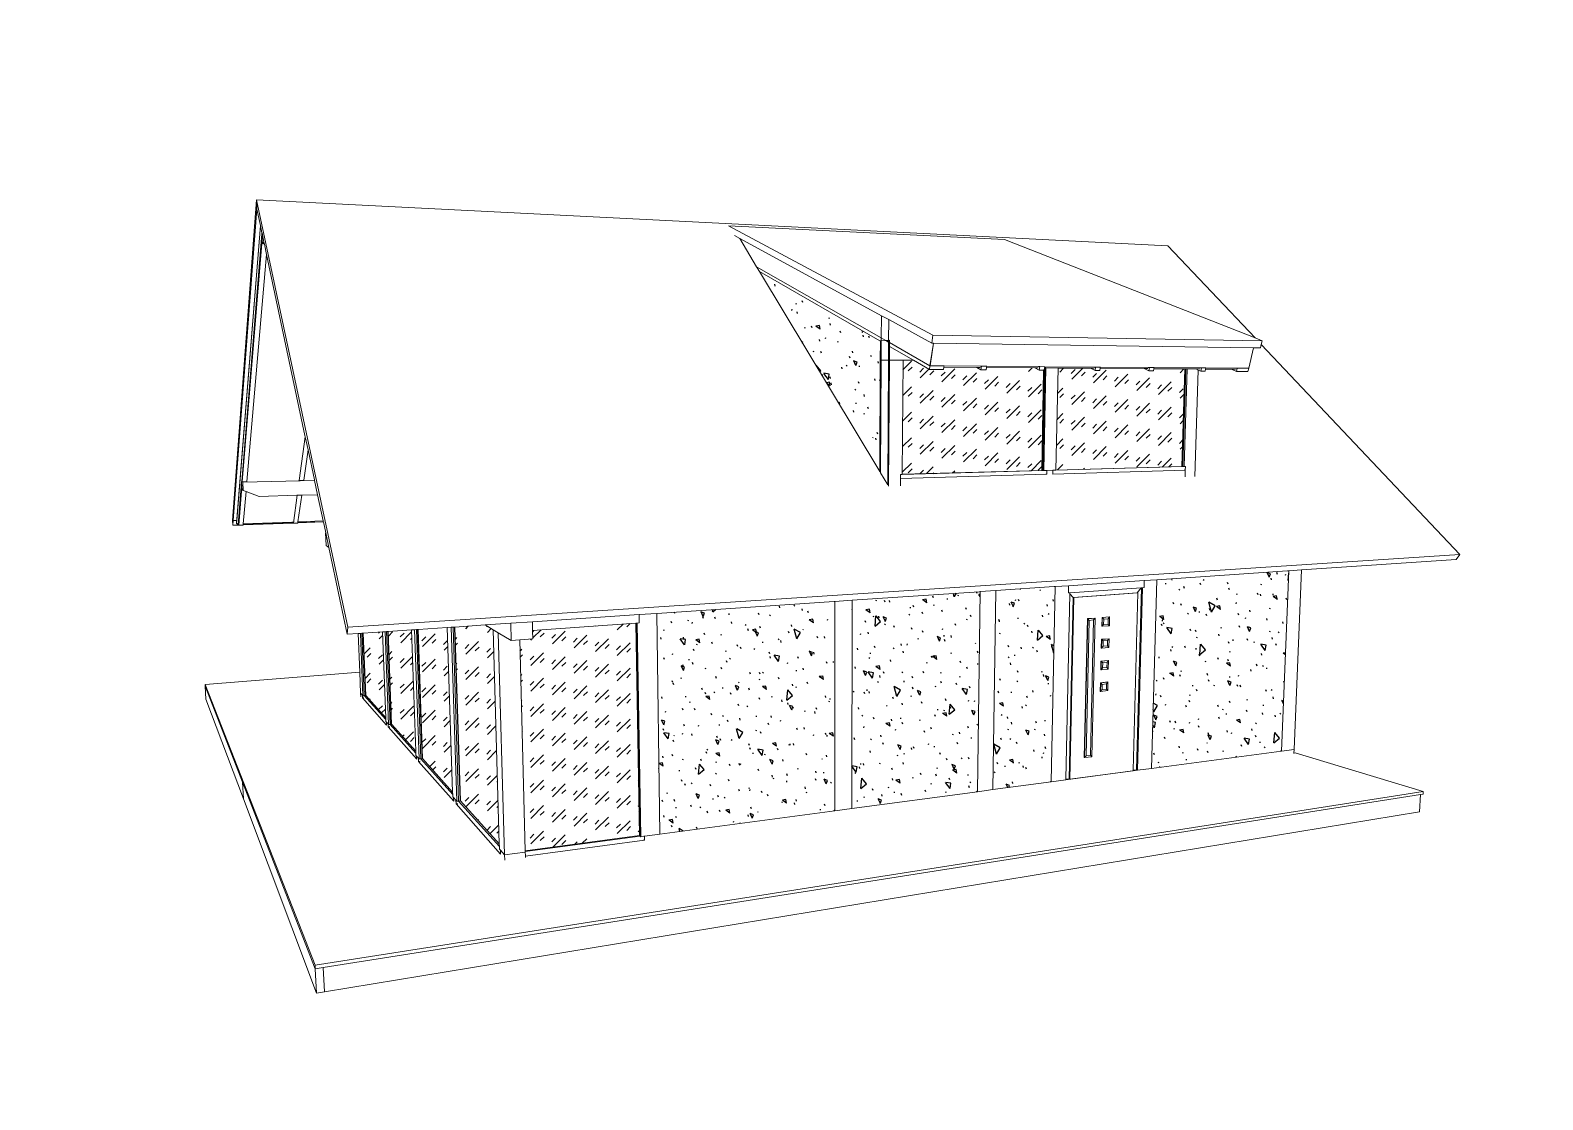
# Model space of a CAD drawing. Header units: millimetres. Extents: x 0 to 5040, y 0 to 770.
# Drawn here: x 420 to 840, y 0 to 297 of the extents above; entities that cross this region are included whole.
import ezdxf

# ---------------------------------------------------------------- set-up
doc = ezdxf.new("R2010")
doc.units = ezdxf.units.MM
doc.linetypes.add('K5LT32768', pattern=[0])
doc.layers.add('Системный слой', color=7, linetype='Continuous')
pattern_1 = [(40, (7.66, 6.428), (-20.5692, 24.5134), [2, -30]), (130, (9.193, 7.713), (-24.5134, -20.5692), [2, -30]), (85, (7.66, 6.428), (-20.5688, 24.513), [2.828, -42.426]), (60, (9.193, 7.713), (-27.7128, 16), [2, -30]), (150, (10.192, 9.445), (-16, -27.7128), [2, -30]), (105, (9.193, 7.713), (-27.7123, 15.9997), [2.828, -42.426]), (80, (16.853, 14.141), (-26.0974, 4.6017), [1.5, -25]), (170, (17.114, 15.618), (-4.6017, -26.0974), [1.5, -25]), (125, (16.853, 14.141), (-26.09695, 4.6016), [2.121, -35.355]), (100, (-18.796, -15.771), (-15.75692, -2.77837), [1, -15]), (190, (-18.97, -14.787), (2.77837, -15.75692), [1, -15]), (145, (-18.796, -15.771), (-15.75733, -2.77844), [1.414, -21.213]), (70, (1.233, 14.088), (-15.03508, 5.47232), [1, -15]), (160, (1.575, 15.028), (-5.47232, -15.03508), [1, -15]), (115, (1.233, 14.088), (-15.03547, 5.47246), [1.414, -21.213]), (85, (0, 0), (-9.35186, 7.84492), [0.3, -10]), (65, (0, 0), (-2.418448, 6.64463), [0.3, -10]), (105, (0, 0), (-6.193075, 7.658056), [0.5, -12]), (110, (0, 0), (-7.94593, 1.36463), [0.5, -7])]

# ---------------------------------------------------------------- blocks, each defined once
blk = doc.blocks.new('U57')
at = {"layer": 'Системный слой', "color": 7, "linetype": 'K5LT32768', "lineweight": 18}
for p, q in [((482.83, 249.89), (476.12, 160.84)), ((482.83, 249.89), (482.95, 247.35)), ((735.93, 237.16), (482.83, 249.89)), ((508.17, 131.21), (482.83, 249.89)), ((476.36, 160.85), (482.95, 247.35)), ((482.95, 247.35), (483.92, 242.78)), ((483.92, 242.77), (477.31, 160.08)), ((477.37, 160.88), (483.92, 242.78)), ((478.72, 171.68), (484.34, 240.46)), ((483.92, 242.78), (483.92, 242.77)), ((483.92, 242.77), (484.35, 240.77)), ((484.33, 240.75), (484.35, 240.77)), ((484.34, 240.47), (484.33, 240.75)), ((484.34, 240.47), (484.36, 240.72)), ((484.34, 240.46), (484.34, 240.47)), ((484.41, 238.91), (484.34, 240.46)), ((484.35, 240.77), (484.36, 240.72)), ((484.36, 240.72), (484.9, 238.18)), ((613.87, 242.73), (670.67, 212.37)), ((613.87, 242.73), (690.55, 238.92)), ((617.01, 239.15), (615.52, 239.96)), ((484.41, 238.91), (478.87, 171.58)), ((484.41, 238.91), (484.46, 237.82)), ((484.46, 237.82), (484.9, 238.18)), ((485.03, 237.57), (484.46, 237.82)), ((484.9, 238.18), (485.03, 237.57)), ((485.03, 237.57), (485.63, 234.72)), ((621.71, 231.33), (617.01, 239.15)), ((656.36, 217.73), (617.01, 239.15)), ((760.14, 211.56), (690.55, 238.92)), ((735.93, 237.16), (760.14, 211.56)), ((480.16, 171.67), (485.63, 234.72)), ((485.63, 234.72), (496.29, 184.49)), ((622.53, 229.96), (621.71, 231.33)), ((656.33, 211.55), (621.71, 231.33)), ((655.91, 210.73), (622.53, 229.96)), ((655.89, 174.5), (622.53, 229.96)), ((656.33, 211.55), (656.36, 217.73)), ((658.38, 216.63), (656.36, 217.73)), ((658.35, 210.88), (658.38, 216.63)), ((670.33, 210.12), (658.38, 216.63)), ((655.91, 210.73), (656.07, 210.74)), ((656.05, 205.33), (656.07, 210.74)), ((656.07, 210.74), (656.32, 210.76)), ((656.3, 205.34), (656.32, 210.76)), ((656.32, 210.76), (656.33, 211.55)), ((656.32, 210.76), (657.57, 210.83)), ((657.57, 210.83), (656.33, 211.55)), ((657.57, 210.83), (658.35, 210.88)), ((657.57, 210.83), (658.35, 210.39)), ((658.32, 205.41), (658.35, 210.39)), ((658.35, 210.88), (658.61, 210.89)), ((658.35, 210.39), (658.35, 210.88)), ((658.35, 210.39), (658.6, 210.25)), ((658.61, 210.89), (658.6, 210.25)), ((658.6, 210.25), (669.84, 203.82)), ((658.6, 210.25), (658.6, 209.19)), ((669.84, 203.82), (670.8, 210.11)), ((670.84, 210.11), (669.87, 203.8)), ((670.67, 212.37), (670.33, 210.12)), ((670.8, 210.11), (670.33, 210.12)), ((670.67, 212.37), (762.1, 210.79)), ((670.84, 210.11), (670.8, 210.11)), ((759.72, 208.81), (670.84, 210.11)), ((762.1, 210.79), (760.14, 211.56)), ((761.85, 209.74), (762.1, 210.79)), ((658.6, 209.19), (658.57, 205.42)), ((665.24, 205.36), (658.6, 209.19)), ((758.39, 203.16), (759.72, 208.81)), ((761.62, 208.78), (759.72, 208.81)), ((761.62, 208.78), (761.85, 209.74)), ((761.85, 209.74), (816.98, 151.44)), ((656.05, 205.33), (655.89, 174.5)), ((656.3, 205.34), (656.05, 205.33)), ((656.13, 174.09), (656.3, 205.34)), ((658.32, 205.41), (656.3, 205.34)), ((658.12, 170.79), (658.32, 205.41)), ((658.57, 205.42), (658.32, 205.41)), ((658.37, 170.38), (658.57, 205.42)), ((658.57, 205.42), (662.37, 205.39)), ((662.37, 205.37), (662.15, 173.69)), ((665.24, 205.36), (662.37, 205.39)), ((662.37, 205.39), (662.37, 205.38)), ((665.26, 205.35), (662.37, 205.38)), ((662.37, 205.38), (662.37, 205.37)), ((665.28, 205.34), (662.37, 205.37)), ((665.27, 205.34), (662.37, 205.37)), ((662.37, 205.37), (662.37, 205.37)), ((665.26, 205.35), (665.24, 205.36)), ((665.27, 205.34), (665.26, 205.35)), ((665.28, 205.34), (665.27, 205.34)), ((669.68, 202.8), (665.28, 205.34)), ((669.68, 202.8), (669.84, 203.82)), ((673.61, 202.78), (669.68, 202.8)), ((669.87, 203.8), (669.84, 203.82)), ((673.77, 203.77), (669.87, 203.8)), ((673.71, 203.41), (673.61, 202.78)), ((673.77, 203.77), (673.71, 203.41)), ((682.82, 203.35), (673.71, 203.41)), ((683.82, 203.7), (673.77, 203.77)), ((684, 202.71), (682.82, 203.35)), ((683.76, 203.35), (682.82, 203.35)), ((684.16, 203.7), (683.82, 203.7)), ((684, 202.71), (684.16, 203.7)), ((685.43, 202.71), (684, 202.71)), ((685.59, 203.69), (684.16, 203.7)), ((685.53, 203.33), (685.43, 202.71)), ((685.59, 203.69), (685.53, 203.33)), ((698.92, 203.24), (685.53, 203.33)), ((699.96, 203.59), (685.59, 203.69)), ((700.14, 202.62), (698.92, 203.24)), ((699.89, 203.24), (698.92, 203.24)), ((700.31, 203.58), (699.96, 203.59)), ((700.14, 202.62), (700.31, 203.58)), ((701.39, 202.61), (700.14, 202.62)), ((701.69, 203.57), (700.31, 203.58)), ((700.86, 174.77), (701.39, 202.61)), ((701.46, 202.61), (700.93, 174.76)), ((701.15, 174.74), (701.69, 203.22)), ((701.46, 202.61), (701.39, 202.61)), ((701.44, 174.72), (701.98, 203.22)), ((701.51, 202.61), (701.46, 202.61)), ((701.63, 203.22), (701.51, 202.61)), ((701.69, 203.57), (701.63, 203.22)), ((701.69, 203.22), (701.63, 203.22)), ((715.48, 203.47), (701.69, 203.57)), ((701.98, 203.22), (701.69, 203.22)), ((705.4, 203.2), (701.98, 203.22)), ((704.83, 174.88), (705.4, 203.2)), ((714.4, 203.14), (705.4, 203.2)), ((715.67, 202.52), (714.4, 203.14)), ((715.42, 203.13), (714.4, 203.14)), ((715.85, 203.47), (715.48, 203.47)), ((715.67, 202.52), (715.85, 203.47)), ((716.99, 202.51), (715.67, 202.52)), ((717.18, 203.46), (715.85, 203.47)), ((717.11, 203.12), (716.99, 202.51)), ((717.18, 203.46), (717.11, 203.12)), ((729.32, 203.04), (717.11, 203.12)), ((730.44, 203.36), (717.18, 203.46)), ((730.62, 202.43), (729.32, 203.04)), ((730.37, 203.03), (729.32, 203.04)), ((730.82, 203.36), (730.44, 203.36)), ((730.62, 202.43), (730.82, 203.36)), ((731.9, 202.42), (730.62, 202.43)), ((732.09, 203.35), (730.82, 203.36)), ((732.02, 203.02), (731.9, 202.42)), ((732.09, 203.35), (732.02, 203.02)), ((740.61, 202.96), (732.02, 203.02)), ((744.84, 203.26), (732.09, 203.35)), ((739.77, 175.85), (740.61, 202.96)), ((740.69, 202.96), (739.85, 175.85)), ((740.08, 175.83), (740.93, 202.96)), ((740.4, 175.81), (741.24, 202.95)), ((740.69, 202.96), (740.61, 202.96)), ((740.93, 202.96), (740.69, 202.96)), ((741.24, 202.95), (740.93, 202.96)), ((743.69, 202.94), (741.24, 202.95)), ((744.34, 202.65), (743.39, 173.06)), ((744.34, 202.65), (743.69, 202.94)), ((744.77, 202.93), (743.69, 202.94)), ((745.03, 202.34), (744.34, 202.65)), ((745.24, 203.26), (744.84, 203.26)), ((745.03, 202.34), (745.24, 203.26)), ((746.26, 202.34), (745.03, 202.34)), ((746.47, 203.25), (745.24, 203.26)), ((746.39, 202.92), (746.26, 202.34)), ((746.47, 203.25), (746.39, 202.92)), ((753.58, 202.87), (746.39, 202.92)), ((754.76, 203.19), (746.47, 203.25)), ((754.95, 202.28), (753.58, 202.87)), ((754.68, 202.86), (753.58, 202.87)), ((755.16, 203.18), (754.76, 203.19)), ((754.95, 202.28), (755.16, 203.18)), ((758.14, 202.26), (754.95, 202.28)), ((758.35, 203.16), (755.16, 203.18)), ((758.35, 203.16), (758.14, 202.26)), ((758.39, 203.16), (758.35, 203.16)), ((496.38, 184.09), (494.71, 171.98)), ((496.29, 184.49), (496.38, 184.09)), ((496.38, 184.09), (497.15, 180.44)), ((495.96, 172.07), (497.15, 180.44)), ((497.15, 180.44), (498.91, 172.14)), ((656.13, 174.09), (655.89, 174.5)), ((656.13, 174.09), (658.12, 170.79)), ((661.66, 170.48), (661.67, 172.54)), ((661.67, 172.54), (702.27, 173.72)), ((661.68, 173.61), (661.67, 172.58)), ((661.67, 172.58), (661.67, 172.54)), ((662.15, 173.62), (661.68, 173.61)), ((662.15, 173.69), (700.86, 174.77)), ((662.15, 173.66), (701.15, 174.74)), ((662.15, 173.69), (662.15, 173.66)), ((662.15, 173.66), (662.15, 173.62)), ((700.93, 174.76), (700.86, 174.77)), ((701.15, 174.74), (700.93, 174.76)), ((701.15, 174.74), (701.44, 174.72)), ((701.44, 174.72), (702, 174.73)), ((702.27, 173.72), (701.98, 173.75)), ((702, 174.73), (702.29, 174.74)), ((702.27, 173.72), (702.29, 174.74)), ((703.98, 174.79), (702.29, 174.74)), ((703.96, 173.77), (740.75, 174.85)), ((703.96, 173.81), (703.98, 174.79)), ((703.96, 173.77), (703.96, 173.81)), ((703.98, 174.79), (704.83, 174.81)), ((704.83, 174.88), (739.77, 175.85)), ((704.83, 174.85), (740.08, 175.83)), ((704.83, 174.85), (704.83, 174.88)), ((704.83, 174.81), (704.83, 174.85)), ((739.85, 175.85), (739.77, 175.85)), ((740.08, 175.83), (739.85, 175.85)), ((740.4, 175.81), (740.08, 175.83)), ((740.47, 175.81), (740.4, 175.81)), ((740.75, 174.85), (740.44, 174.87)), ((740.78, 175.82), (740.47, 175.81)), ((740.69, 172.97), (740.75, 174.85)), ((740.75, 174.85), (740.78, 175.82)), ((477.74, 159.68), (478.7, 171.47)), ((478.76, 170.25), (477.88, 159.55)), ((478.72, 171.68), (478.69, 171.69)), ((478.69, 171.69), (478.7, 171.47)), ((478.7, 171.47), (478.72, 171.68)), ((478.7, 171.47), (478.76, 170.25)), ((478.7, 171.47), (478.7, 171.47)), ((478.87, 171.58), (478.72, 171.68)), ((478.76, 170.25), (478.81, 169.39)), ((478.81, 169.39), (479.17, 169.15)), ((478.87, 171.58), (480.16, 171.62)), ((479.06, 171.47), (478.87, 171.58)), ((498.95, 171.97), (479.06, 171.47)), ((479.06, 171.47), (479.17, 169.15)), ((479.14, 159.92), (479.92, 168.87)), ((479.17, 169.15), (479.92, 168.87)), ((479.92, 168.87), (483.54, 167.56)), ((480.16, 171.62), (480.16, 171.67)), ((494.71, 171.98), (494.58, 172.03)), ((494.71, 171.98), (495.95, 172.01)), ((495.37, 167.9), (499.79, 168.03)), ((495.95, 172.01), (495.96, 172.07)), ((498.91, 172.14), (498.95, 171.97)), ((498.95, 171.97), (499.79, 168.03)), ((499.79, 168.03), (501.34, 160.72)), ((483.54, 167.56), (494.01, 167.86)), ((494.14, 167.87), (493.07, 160.1)), ((494.01, 167.86), (494.14, 167.87)), ((494.14, 167.87), (495.37, 167.9)), ((494.31, 160.47), (495.37, 167.9)), ((476.12, 160.84), (476.26, 159.54)), ((476.26, 159.54), (476.36, 160.85)), ((476.36, 160.85), (477.37, 160.88)), ((477.31, 160.08), (477.37, 160.88)), ((477.31, 160.08), (477.74, 159.68)), ((477.31, 160.08), (477.31, 160.08)), ((477.31, 160.08), (477.31, 160.07)), ((477.31, 160.07), (477.74, 159.67)), ((477.74, 159.67), (477.74, 159.68)), ((477.75, 159.67), (477.74, 159.68)), ((477.75, 159.67), (477.74, 159.67)), ((477.83, 159.6), (477.75, 159.67)), ((493, 160.15), (479.12, 159.64)), ((479.12, 159.64), (479.13, 159.72)), ((479.12, 159.6), (479.12, 159.64)), ((492.89, 160.22), (479.13, 159.72)), ((479.13, 159.72), (479.14, 159.92)), ((492.61, 160.4), (479.14, 159.92)), ((492.98, 160.42), (492.61, 160.4)), ((492.89, 160.22), (492.61, 160.4)), ((493, 160.15), (492.89, 160.22)), ((493.07, 160.1), (493, 160.15)), ((493.07, 160.1), (494.26, 160.15)), ((494.26, 160.15), (494.27, 160.2)), ((501.39, 160.46), (494.27, 160.2)), ((494.27, 160.2), (494.28, 160.28)), ((501.38, 160.53), (494.28, 160.28)), ((494.28, 160.28), (494.31, 160.47)), ((501.34, 160.72), (494.31, 160.47)), ((501.34, 160.72), (501.38, 160.53)), ((501.38, 160.53), (501.39, 160.46)), ((501.39, 160.46), (502.04, 157.43)), ((477.83, 159.6), (476.26, 159.54)), ((477.88, 159.55), (477.83, 159.6)), ((477.88, 159.55), (479.12, 159.6)), ((502, 157.43), (502.04, 157.43)), ((502.15, 153.88), (502, 157.43)), ((502.04, 157.4), (502, 157.43)), ((502.04, 157.43), (502.04, 157.4)), ((502.04, 157.4), (502.9, 153.38)), ((502.15, 153.88), (502.9, 153.38)), ((502.9, 153.38), (508.02, 129.25)), ((816.98, 151.44), (508.17, 131.21)), ((816.98, 151.44), (815.99, 150.02)), ((769.47, 146.89), (773, 147.12)), ((773, 147.12), (770.93, 97.29)), ((773, 147.12), (815.99, 150.02)), ((708.34, 142.76), (729.34, 144.18)), ((729.28, 142.21), (729.34, 144.18)), ((729.34, 144.18), (732.86, 144.42)), ((731.33, 92), (732.86, 144.42)), ((732.86, 144.42), (769.14, 146.86)), ((767.44, 96.83), (769.47, 146.89)), ((769.14, 146.86), (769.47, 146.89)), ((643.46, 138.39), (648.27, 138.71)), ((648.11, 80.88), (648.27, 138.71)), ((648.27, 138.71), (683.52, 141.09)), ((683.79, 141.11), (683.03, 85.55)), ((683.52, 141.09), (683.79, 141.11)), ((683.79, 141.11), (688.17, 141.4)), ((687.33, 86.12), (688.17, 141.4)), ((688.17, 141.4), (704.31, 142.49)), ((704.6, 142.51), (703.49, 88.28)), ((704.31, 142.49), (704.6, 142.51)), ((704.6, 142.51), (708.34, 142.76)), ((707.59, 89), (708.71, 140.48)), ((708.3, 140.75), (708.34, 142.76)), ((708.71, 140.78), (708.3, 140.75)), ((709.56, 139.5), (708.46, 89.11)), ((708.67, 89.03), (709.78, 139.45)), ((728.48, 142.16), (708.71, 140.78)), ((708.71, 140.48), (708.71, 140.78)), ((708.71, 140.48), (709.56, 139.5)), ((727.37, 140.77), (709.56, 139.5)), ((709.56, 139.5), (709.78, 139.45)), ((709.78, 139.45), (727.6, 140.73)), ((727.6, 140.73), (726.24, 91.49)), ((727.15, 91.61), (728.55, 142.16)), ((727.18, 91.59), (728.58, 142.17)), ((728.48, 142.16), (727.37, 140.77)), ((727.37, 140.77), (727.6, 140.73)), ((728.89, 142.19), (727.47, 91.49)), ((728.55, 142.16), (728.48, 142.16)), ((728.58, 142.17), (728.55, 142.16)), ((728.89, 142.19), (728.58, 142.17)), ((729.28, 142.21), (728.89, 142.19)), ((559.45, 132.72), (589.08, 134.72)), ((589.08, 134.72), (593.95, 135.05)), ((589.11, 132.41), (589.08, 134.72)), ((593.95, 135.05), (643.22, 138.37)), ((593.95, 135.05), (594.83, 73.76)), ((643.22, 138.37), (643.46, 138.39)), ((643.46, 138.39), (643.39, 80.25)), ((508.02, 129.25), (508.17, 131.21)), ((519.39, 130.02), (525.86, 130.46)), ((525.86, 130.46), (526.73, 130.51)), ((527.06, 96.82), (525.86, 130.46)), ((526.73, 130.51), (527.21, 130.55)), ((526.73, 130.51), (528, 94.63)), ((527.21, 130.55), (527.56, 130.57)), ((527.21, 130.55), (528.47, 94.68)), ((527.56, 130.57), (527.68, 130.58)), ((528.82, 94.72), (527.56, 130.57)), ((527.68, 130.58), (535.8, 131.13)), ((527.68, 130.58), (528.94, 94.73)), ((535.8, 131.13), (536.88, 131.2)), ((537.28, 85.46), (535.8, 131.13)), ((536.88, 131.2), (537.41, 131.23)), ((536.88, 131.2), (538.44, 82.9)), ((537.41, 131.23), (537.81, 131.26)), ((537.41, 131.23), (538.95, 82.96)), ((537.81, 131.26), (537.94, 131.27)), ((539.34, 83.01), (537.81, 131.26)), ((537.94, 131.27), (546.36, 131.84)), ((537.94, 131.27), (539.47, 83.02)), ((546.36, 131.84), (553.41, 132.31)), ((548.55, 130.53), (546.36, 131.84)), ((549.97, 129.68), (548.55, 130.53)), ((550.24, 71.06), (548.55, 130.53)), ((553.41, 132.31), (559.45, 132.72)), ((553.54, 127.55), (553.41, 132.31)), ((559.45, 132.72), (559.51, 130.35)), ((588.2, 132.35), (559.51, 130.35)), ((559.51, 130.35), (559.57, 127.98)), ((589.15, 73.35), (588.2, 132.35)), ((588.25, 132.35), (588.2, 132.35)), ((588.39, 132.36), (588.25, 132.35)), ((588.25, 132.35), (589.19, 73.31)), ((588.57, 132.38), (588.39, 132.36)), ((589.33, 73.2), (588.39, 132.36)), ((588.57, 132.38), (589.11, 132.41)), ((589.51, 73.05), (588.57, 132.38)), ((713.57, 133.6), (712.68, 95.04)), ((712.75, 95.01), (713.65, 133.58)), ((713.17, 95.54), (714.04, 133.13)), ((715.61, 133.76), (713.57, 133.6)), ((713.65, 133.58), (713.57, 133.6)), ((713.65, 133.58), (715.68, 133.74)), ((714.04, 133.13), (713.65, 133.58)), ((714.04, 133.13), (715.26, 133.23)), ((715.28, 133.22), (714.39, 95.68)), ((715.68, 133.74), (714.76, 95.27)), ((715.26, 133.23), (715.68, 133.74)), ((715.28, 133.22), (715.26, 133.23)), ((715.68, 133.74), (715.61, 133.76)), ((717.63, 133.92), (717.57, 131.5)), ((717.64, 131.48), (717.57, 131.5)), ((719.64, 134.08), (717.63, 133.92)), ((717.7, 133.91), (717.63, 133.92)), ((717.64, 131.48), (717.7, 133.91)), ((718.06, 132), (717.64, 131.48)), ((719.66, 131.64), (717.64, 131.48)), ((717.7, 133.91), (719.72, 134.06)), ((718.09, 133.45), (717.7, 133.91)), ((718.06, 132), (718.09, 133.45)), ((718.07, 131.99), (718.06, 132)), ((719.27, 132.09), (718.07, 131.99)), ((718.09, 133.45), (719.3, 133.55)), ((719.27, 132.09), (719.66, 131.64)), ((719.28, 132.09), (719.27, 132.09)), ((719.32, 133.54), (719.28, 132.09)), ((719.3, 133.55), (719.72, 134.06)), ((719.32, 133.54), (719.3, 133.55)), ((719.72, 134.06), (719.64, 134.08)), ((719.72, 134.06), (719.66, 131.64)), ((508.02, 129.25), (511.09, 129.46)), ((511.09, 129.46), (511.68, 129.5)), ((511.09, 129.46), (511.52, 118.7)), ((511.68, 129.5), (512.08, 129.53)), ((511.68, 129.5), (512.37, 112.18)), ((512.08, 129.53), (512.38, 129.55)), ((512.08, 129.53), (512.77, 112.22)), ((513.07, 112.24), (512.38, 129.55)), ((512.38, 129.55), (512.48, 129.55)), ((512.48, 129.55), (517.81, 129.91)), ((512.48, 129.55), (513.17, 112.25)), ((517.81, 129.91), (518.52, 129.96)), ((518.71, 106.09), (517.81, 129.91)), ((518.52, 129.96), (518.95, 129.99)), ((518.52, 129.96), (519.49, 104.18)), ((518.95, 129.99), (519.28, 130.01)), ((518.95, 129.99), (519.93, 104.22)), ((519.28, 130.01), (519.39, 130.02)), ((520.25, 104.25), (519.28, 130.01)), ((519.39, 130.02), (520.36, 104.26)), ((551.7, 68), (549.97, 129.68)), ((553.54, 127.55), (549.97, 129.68)), ((555.91, 127.72), (553.54, 127.55)), ((559.57, 127.98), (555.91, 127.72)), ((555.91, 127.72), (557.44, 69.12)), ((717.48, 127.86), (717.42, 125.45)), ((719.49, 128.04), (717.48, 127.86)), ((717.55, 127.85), (717.48, 127.86)), ((717.5, 125.43), (717.55, 127.85)), ((717.55, 127.85), (719.56, 128.02)), ((717.95, 127.4), (717.55, 127.85)), ((717.91, 125.95), (717.95, 127.4)), ((719.12, 126.05), (717.92, 125.94)), ((717.95, 127.4), (719.15, 127.5)), ((719.12, 126.05), (719.5, 125.61)), ((719.13, 126.05), (719.12, 126.05)), ((719.17, 127.5), (719.13, 126.05)), ((719.15, 127.5), (719.56, 128.02)), ((719.17, 127.5), (719.15, 127.5)), ((719.56, 128.02), (719.49, 128.04)), ((719.56, 128.02), (719.5, 125.61)), ((717.33, 121.83), (717.28, 119.42)), ((719.34, 122.02), (717.33, 121.83)), ((717.41, 121.81), (717.33, 121.83)), ((717.35, 119.4), (717.41, 121.81)), ((717.41, 121.81), (719.41, 122)), ((717.8, 121.37), (717.41, 121.81)), ((717.5, 125.43), (717.42, 125.45)), ((717.91, 125.95), (717.5, 125.43)), ((719.5, 125.61), (717.5, 125.43)), ((717.92, 125.94), (717.91, 125.95)), ((719, 121.48), (719.41, 122)), ((719.41, 122), (719.34, 122.02)), ((719.41, 122), (719.35, 119.6)), ((511.52, 118.7), (468.55, 115.35)), ((511.52, 118.7), (511.75, 112.88)), ((717.35, 119.4), (717.28, 119.42)), ((717.76, 119.92), (717.35, 119.4)), ((719.35, 119.6), (717.35, 119.4)), ((717.76, 119.92), (717.8, 121.37)), ((717.78, 119.92), (717.76, 119.92)), ((718.97, 120.03), (717.78, 119.92)), ((717.8, 121.37), (719, 121.48)), ((718.97, 120.03), (719.35, 119.6)), ((718.98, 120.03), (718.97, 120.03)), ((719.02, 121.48), (718.98, 120.03)), ((719.02, 121.48), (719, 121.48)), ((468.55, 115.35), (499.1, 37.36)), ((468.58, 114.84), (468.55, 115.35)), ((468.77, 111.25), (468.58, 114.84)), ((468.58, 114.84), (478.95, 88.23)), ((717.19, 115.82), (717.13, 113.42)), ((717.2, 113.4), (717.13, 113.42)), ((719.19, 116.02), (717.19, 115.82)), ((717.26, 115.8), (717.19, 115.82)), ((717.2, 113.4), (717.26, 115.8)), ((717.61, 113.92), (717.2, 113.4)), ((719.2, 113.61), (717.2, 113.4)), ((717.26, 115.8), (719.26, 116)), ((717.65, 115.36), (717.26, 115.8)), ((717.61, 113.92), (717.65, 115.36)), ((717.63, 113.91), (717.61, 113.92)), ((718.82, 114.04), (717.63, 113.91)), ((717.65, 115.36), (718.85, 115.48)), ((718.82, 114.04), (719.2, 113.61)), ((718.83, 114.04), (718.82, 114.04)), ((718.87, 115.48), (718.83, 114.04)), ((718.85, 115.48), (719.26, 116)), ((718.87, 115.48), (718.85, 115.48)), ((719.26, 116), (719.19, 116.02)), ((719.26, 116), (719.2, 113.61)), ((479.19, 83.52), (468.77, 111.25)), ((511.75, 112.88), (512.25, 112.32)), ((511.75, 112.88), (511.79, 111.9)), ((512.28, 111.57), (512.25, 112.32)), ((512.25, 112.32), (512.37, 112.18)), ((512.67, 111.6), (512.28, 111.57)), ((512.28, 111.57), (518.93, 104.03)), ((512.37, 112.18), (512.65, 112.21)), ((512.65, 112.21), (512.77, 112.22)), ((513.07, 112.24), (512.77, 112.22)), ((512.77, 112.22), (518.74, 105.55)), ((513.17, 112.25), (513.07, 112.24)), ((513.17, 112.25), (518.71, 106.09)), ((518.74, 105.55), (518.71, 106.09)), ((518.76, 105.01), (518.74, 105.55)), ((518.9, 104.85), (518.76, 105.01)), ((518.9, 104.85), (519.35, 104.35)), ((518.9, 104.85), (518.91, 104.57)), ((518.91, 104.57), (518.93, 104.03)), ((519.35, 104.35), (519.38, 103.53)), ((519.49, 104.18), (519.35, 104.35)), ((519.81, 103.57), (519.38, 103.53)), ((519.38, 103.53), (527.31, 94.54)), ((519.78, 104.21), (519.49, 104.18)), ((519.93, 104.22), (519.78, 104.21)), ((520.25, 104.25), (519.93, 104.22)), ((519.93, 104.22), (527.08, 96.23)), ((520.36, 104.26), (520.25, 104.25)), ((520.36, 104.26), (527.06, 96.82)), ((527.08, 96.23), (527.06, 96.82)), ((731.33, 92), (767.44, 96.83)), ((767.44, 96.83), (767.13, 96.93)), ((770.93, 97.29), (767.44, 96.83)), ((770.93, 97.29), (770.89, 96.29)), ((527.1, 95.64), (527.08, 96.23)), ((527.28, 95.44), (527.1, 95.64)), ((527.28, 95.44), (527.82, 94.83)), ((527.29, 95.14), (527.28, 95.44)), ((527.31, 94.54), (527.29, 95.14)), ((527.85, 93.93), (527.82, 94.83)), ((528, 94.63), (527.82, 94.83)), ((528.32, 93.98), (527.85, 93.93)), ((527.85, 93.93), (537.58, 82.91)), ((528.29, 94.66), (528, 94.63)), ((528.47, 94.68), (528.29, 94.66)), ((528.82, 94.72), (528.47, 94.68)), ((528.47, 94.68), (537.3, 84.81)), ((528.94, 94.73), (528.82, 94.72)), ((528.94, 94.73), (537.28, 85.46)), ((712.75, 95.01), (712.68, 95.04)), ((713.17, 95.54), (712.75, 95.01)), ((714.76, 95.27), (712.75, 95.01)), ((713.18, 95.53), (713.17, 95.54)), ((714.38, 95.68), (713.18, 95.53)), ((714.38, 95.68), (714.76, 95.27)), ((714.39, 95.68), (714.38, 95.68)), ((770.89, 96.29), (770.88, 96.15)), ((771.25, 96.34), (770.89, 96.29)), ((806.82, 85.58), (771.25, 96.34)), ((478.95, 88.23), (479.19, 83.52)), ((478.95, 88.23), (499.15, 36.4)), ((687.33, 86.12), (703.49, 88.28)), ((703.21, 88.4), (703.49, 88.28)), ((703.49, 88.28), (707.59, 88.83)), ((707.59, 88.83), (727.47, 91.49)), ((707.59, 89), (708.46, 89.11)), ((707.59, 88.98), (708.49, 89.1)), ((707.59, 88.98), (707.59, 89)), ((707.59, 88.83), (707.59, 88.98)), ((708.49, 89.1), (708.46, 89.11)), ((708.67, 89.03), (708.49, 89.1)), ((726.24, 91.37), (708.67, 89.03)), ((727.15, 91.61), (726.24, 91.49)), ((726.24, 91.47), (727.18, 91.59)), ((726.24, 91.49), (726.24, 91.47)), ((726.24, 91.47), (726.24, 91.37)), ((727.18, 91.59), (727.15, 91.61)), ((727.18, 91.59), (727.47, 91.49)), ((727.47, 91.49), (731.33, 92)), ((499.1, 37.36), (806.82, 85.58)), ((806.05, 84.79), (501.38, 36.75)), ((537.3, 84.81), (537.28, 85.46)), ((537.32, 84.15), (537.3, 84.81)), ((537.54, 83.9), (537.32, 84.15)), ((648.11, 80.88), (683.03, 85.55)), ((683.03, 85.55), (682.76, 85.67)), ((683.03, 85.55), (687.33, 86.12)), ((805.8, 79.93), (806.05, 84.79)), ((806.78, 84.9), (806.05, 84.79)), ((806.78, 84.9), (806.82, 85.58)), ((499.46, 29.58), (479.19, 83.52)), ((501.68, 29.95), (805.8, 79.93)), ((537.54, 83.9), (538.21, 83.15)), ((537.54, 83.9), (537.56, 83.57)), ((537.56, 83.57), (537.58, 82.91)), ((538.21, 83.15), (538.24, 82.15)), ((538.44, 82.9), (538.21, 83.15)), ((538.76, 82.21), (538.24, 82.15)), ((538.24, 82.15), (550.6, 68.16)), ((538.74, 82.94), (538.44, 82.9)), ((538.95, 82.96), (538.74, 82.94)), ((539.34, 83.01), (538.95, 82.96)), ((538.95, 82.96), (550.26, 70.33)), ((539.47, 83.02), (539.34, 83.01)), ((539.47, 83.02), (550.24, 71.06)), ((594.83, 73.76), (643.39, 80.25)), ((643.16, 80.38), (643.39, 80.25)), ((643.39, 80.25), (648.11, 80.88)), ((557.44, 69.12), (589.15, 73.35)), ((557.45, 68.95), (589.33, 73.2)), ((557.48, 67.64), (590.6, 72.11)), ((589.19, 73.31), (589.15, 73.35)), ((589.33, 73.2), (589.19, 73.31)), ((589.33, 73.2), (589.51, 73.05)), ((590.4, 73.17), (589.51, 73.05)), ((590.58, 73.2), (590.4, 73.17)), ((590.6, 72.11), (590.41, 72.26)), ((590.58, 73.2), (594.83, 73.76)), ((590.6, 72.11), (590.58, 73.2)), ((550.26, 70.33), (550.24, 71.06)), ((550.28, 69.59), (550.26, 70.33)), ((550.28, 69.59), (550.56, 69.28)), ((550.56, 69.28), (551.7, 68)), ((550.57, 68.9), (550.56, 69.28)), ((550.6, 68.16), (550.57, 68.9)), ((551.7, 68), (557.45, 68.77)), ((551.7, 68), (551.74, 66.53)), ((557.44, 69.12), (557.45, 68.95)), ((557.45, 68.95), (557.45, 68.77)), ((557.48, 67.82), (557.45, 68.77)), ((557.48, 67.64), (557.48, 67.82)), ((557.49, 67.31), (557.48, 67.64)), ((499.15, 36.4), (499.1, 37.36)), ((501.38, 36.75), (499.15, 36.4)), ((499.15, 36.4), (499.46, 29.58)), ((501.38, 36.75), (501.68, 29.95)), ((499.46, 29.58), (501.68, 29.95))]:
    blk.add_line(p, q, dxfattribs=at)

msp = doc.modelspace()

# ---------------------------------------------------------------- hatches: boundary and pattern name
at = {"layer": 'Системный слой'}
h = msp.add_hatch(dxfattribs=at)
h.set_pattern_fill('', angle=40, style=0, pattern_type=0)
h.set_pattern_definition(pattern_1)
h.paths.add_polyline_path([(622.53319, 229.96277), (655.88906, 174.49766), (656.04561, 205.33483), (656.07306, 210.74294), (655.91389, 210.73344)])
h = msp.add_hatch(dxfattribs=at)
h.set_pattern_fill('', angle=45, style=0, pattern_type=0)
h.set_pattern_definition([(45, (0, 0), (4e-16, 7.071068), [5, -3.5]), (45, (2.6517, 0.884), (4e-16, 7.071068), [1.5, -7]), (45, (-0.177, 1.591), (4e-16, 7.071068), [1.5, -7])])
h.paths.add_polyline_path([(716.99258, 202.51389), (715.66975, 202.52193), (714.40158, 203.1372), (705.40347, 203.1986), (704.83143, 174.87786), (739.7701, 175.85075), (740.61004, 202.95836), (732.02359, 203.01695), (731.89886, 202.42339), (730.62462, 202.43113), (729.31532, 203.03543), (717.11136, 203.11871)])
h.paths.add_polyline_path([(682.82431, 203.35268), (673.71328, 203.41485), (673.61355, 202.77727), (669.68381, 202.80113), (665.27538, 205.34065), (662.36855, 205.36683), (662.14643, 173.68927), (700.86299, 174.76736), (701.39123, 202.60862), (700.13864, 202.61622), (698.91576, 203.24287), (685.53124, 203.33421), (685.42607, 202.70555), (683.99734, 202.71422)])
h.paths.add_polyline_path([(555.90773, 127.71771), (557.44282, 69.12481), (589.14891, 73.34962), (588.20195, 132.35111), (559.51323, 130.34527), (559.5724, 127.98295)])
h.paths.add_polyline_path([(537.93864, 131.27007), (539.4728, 83.02359), (550.2419, 71.05896), (548.5481, 130.52854), (546.35808, 131.83792)])
h.paths.add_polyline_path([(537.28209, 85.4575), (535.79925, 131.12578), (527.68263, 130.57836), (528.93805, 94.72784)])
h.paths.add_polyline_path([(519.38666, 130.01884), (520.35569, 104.26296), (527.05843, 96.81613), (525.86119, 130.45552)])
h.paths.add_polyline_path([(512.4775, 129.55286), (513.16603, 112.25077), (518.71493, 106.08588), (517.80666, 129.91228)])
h = msp.add_hatch(dxfattribs=at)
h.set_pattern_fill('', angle=40, style=0, pattern_type=0)
h.set_pattern_definition(pattern_1)
h.paths.add_polyline_path([(593.95497, 135.04806), (594.82745, 73.76265), (643.38783, 80.25128), (643.46049, 138.38694), (643.2232, 138.37093)])
h.paths.add_polyline_path([(648.26556, 138.71101), (648.10646, 80.88179), (683.02571, 85.5477), (683.79483, 141.10726), (683.52335, 141.08895)])
h.paths.add_polyline_path([(688.16983, 141.40233), (687.32915, 86.12272), (703.49311, 88.28255), (704.59552, 142.51015), (704.3081, 142.49077)])
h.paths.add_polyline_path([(732.85943, 144.4164), (731.33243, 92.00244), (767.44491, 96.82779), (769.47343, 146.88581), (769.14371, 146.86357)])

# ---------------------------------------------------------------- block references
msp.add_blockref('U57', (0, 0), dxfattribs=at)

doc.saveas('drawing.dxf')
